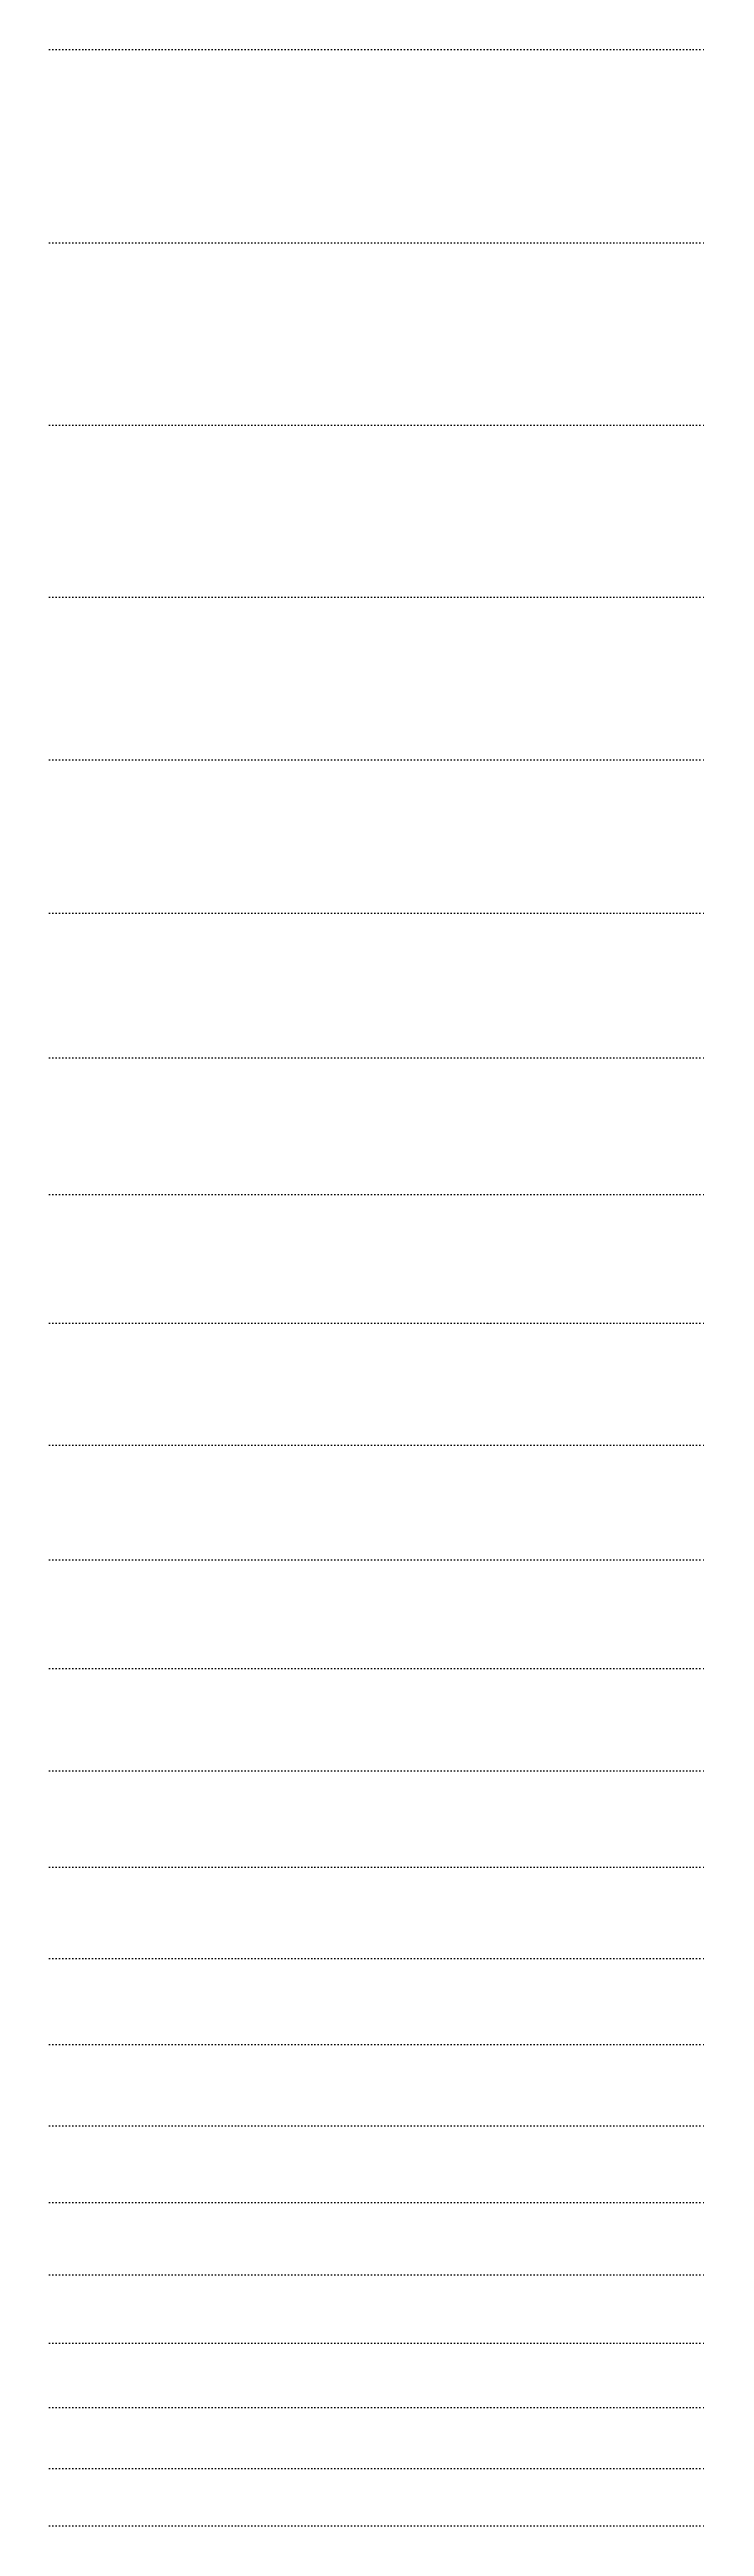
# Model space of a CAD drawing. Header units: millimetres. Extents: x 0 to 300, y -150 to 1050.
# Drawn here: x 180 to 300, y 291.7 to 745 of the extents above; entities that cross this region are included whole.
import ezdxf

# ---------------------------------------------------------------- set-up
doc = ezdxf.new("R2010")
doc.units = ezdxf.units.MM
doc.linetypes.add('DOT', pattern=[0.508, 0, -0.508])
doc.styles.add('OpenSans', font='OpenSans-Regular.ttf')

msp = doc.modelspace()

# ---------------------------------------------------------------- linework, layer by layer
at = {"linetype": 'DOT'}
for p, q in [((180, 745), (300, 745)), ((180, 709.64), (300, 709.64)), ((180, 676.27), (300, 676.27)), ((180, 644.76), (300, 644.76)), ((180, 615.03), (300, 615.03)), ((180, 586.97), (300, 586.97)), ((180, 560.48), (300, 560.48)), ((180, 535.47), (300, 535.47)), ((180, 511.88), (300, 511.88)), ((180, 489.6), (300, 489.6)), ((180, 468.58), (300, 468.58)), ((180, 448.73), (300, 448.73)), ((180, 430), (300, 430)), ((180, 412.32), (300, 412.32)), ((180, 395.63), (300, 395.63)), ((180, 379.88), (300, 379.88)), ((180, 365.02), (300, 365.02)), ((180, 350.98), (300, 350.98)), ((180, 337.74), (300, 337.74)), ((180, 325.24), (300, 325.24)), ((180, 313.44), (300, 313.44)), ((180, 302.3), (300, 302.3)), ((180, 291.79), (300, 291.79))]:
    msp.add_line(p, q, dxfattribs=at)

# ---------------------------------------------------------------- texts
at = {"char_height": 0.1, "attachment_point": 1, "style": 'OpenSans'}
for s, insert in [('0 : 5.0 mm', (260, 745)), ('1 : 40.359 mm', (260, 709.64)), ('2 : 73.734 mm', (260, 676.27)), ('3 : 105.235 mm', (260, 644.76)), ('4 : 134.969 mm', (260, 615.03)), ('5 : 163.033 mm', (260, 586.97)), ('6 : 189.523 mm', (260, 560.48)), ('7 : 214.525 mm', (260, 535.47)), ('8 : 238.125 mm', (260, 511.88)), ('9 : 260.4 mm', (260, 489.6)), ('10 : 281.424 mm', (260, 468.58)), ('11 : 301.269 mm', (260, 448.73)), ('12 : 320.0 mm', (260, 430)), ('13 : 337.68 mm', (260, 412.32)), ('14 : 354.367 mm', (260, 395.63)), ('15 : 370.118 mm', (260, 379.88)), ('16 : 384.984 mm', (260, 365.02)), ('17 : 399.017 mm', (260, 350.98)), ('18 : 412.261 mm', (260, 337.74)), ('19 : 424.763 mm', (260, 325.24)), ('20 : 436.562 mm', (260, 313.44)), ('21 : 447.7 mm', (260, 302.3)), ('22 : 458.212 mm', (260, 291.79))]:
    msp.add_mtext(s, dxfattribs=dict(at, insert=insert))

doc.saveas('drawing.dxf')
